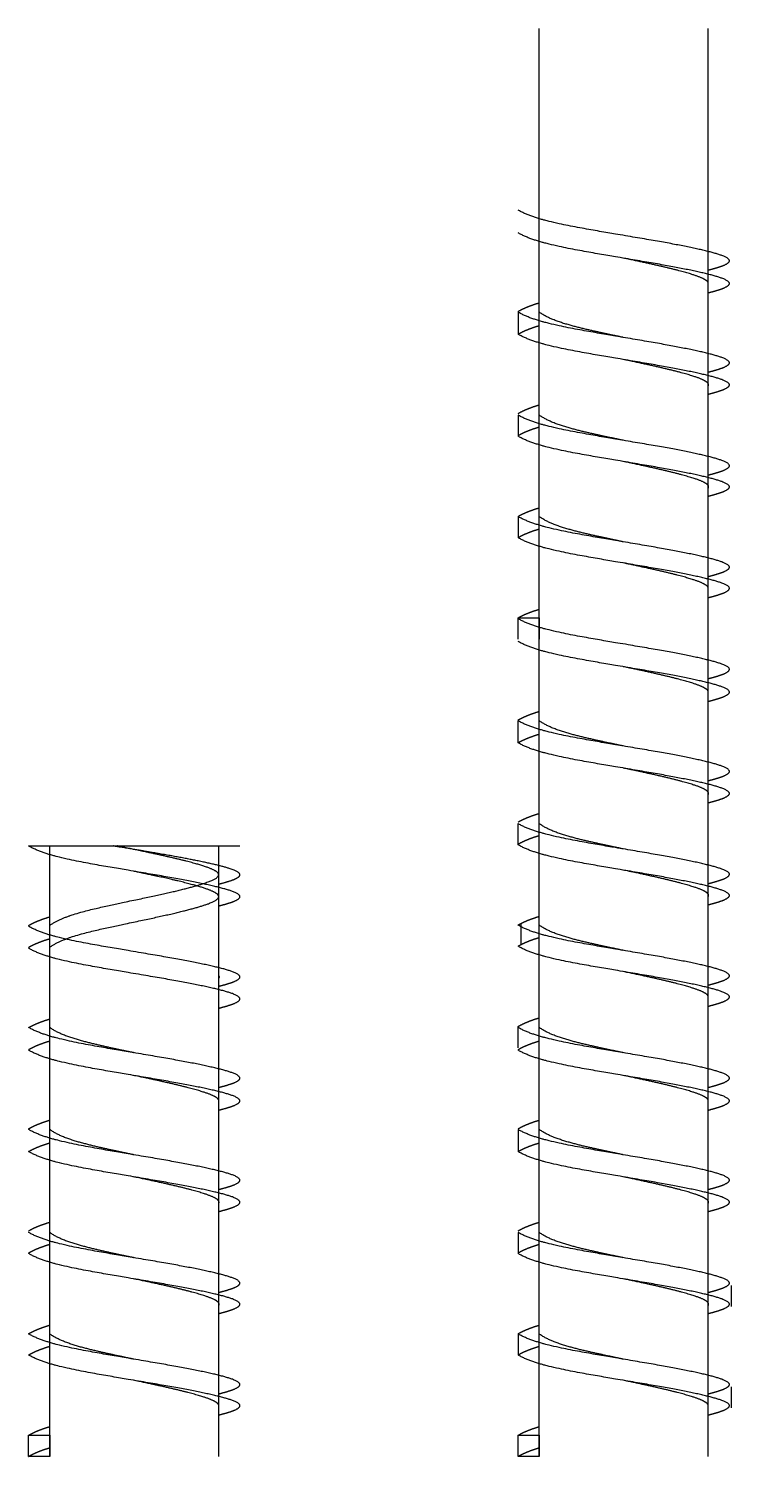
# Model space of a CAD drawing. Header units: inches. Extents: x 64 to 1097, y 13 to 822.
# Drawn here: x 764 to 1097, y 147 to 822 of the extents above; entities that cross this region are included whole.
import ezdxf

# ---------------------------------------------------------------- set-up
doc = ezdxf.new("R2010")
doc.units = ezdxf.units.IN
doc.header["$MEASUREMENT"] = 0
doc.layers.add('constuct', color=2, linetype='Continuous')
doc.layers.add('Inner', color=3, linetype='Continuous')

msp = doc.modelspace()

# ---------------------------------------------------------------- linework, layer by layer
at = {"layer": 'constuct'}
for p, q in [((995.8, 688.33), (995.8, 677.61)), ((995.8, 639.35), (995.8, 629.35)), ((995.8, 591.35), (995.8, 581.35)), ((995.8, 543.35), (1005.8, 543.35)), ((995.8, 533.35), (995.8, 543.35)), ((1005.8, 543.35), (1005.8, 533.35)), ((995.8, 484.28), (995.8, 494.76)), ((995.8, 436.06), (995.8, 446.06)), ((997.26, 388.93), (997.26, 398.93)), ((995.8, 340.06), (995.8, 350.06)), ((995.8, 301.38), (995.8, 290.94)), ((995.8, 252.68), (995.8, 242.68)), ((1096.77, 217.62), (1096.77, 227.62)), ((995.8, 204.68), (995.8, 194.68)), ((1096.77, 169.62), (1096.77, 179.62)), ((764.22, 156.68), (774.22, 156.68)), ((764.22, 146.68), (764.22, 156.68)), ((774.22, 156.68), (774.22, 146.68)), ((995.8, 156.68), (1005.8, 156.68)), ((995.8, 146.68), (995.8, 156.68)), ((1005.8, 156.68), (1005.8, 146.68)), ((774.22, 146.68), (764.22, 146.68)), ((1005.8, 146.68), (995.8, 146.68))]:
    msp.add_line(p, q, dxfattribs=at)
for points, knots in [([(1085.8, 707.95), (1087.41, 708.35), (1091.64, 709.48), (1096.77, 711.26), (1098.83, 713.62), (1087.4, 716.7), (1070.8, 720.33), (1045.8, 724.33), (1020.8, 728.33), (1002.5, 732.33), (995.8, 736.33)], [2.4674, 2.4674, 2.4674, 2.4674, 2.4674, 2.4674, 2.4674, 3, 4, 5, 6, 7, 7, 7, 7, 7, 7, 7]), ([(1085.8, 697.2), (1087.41, 697.6), (1091.64, 698.73), (1096.77, 700.51), (1098.83, 702.87), (1087.4, 705.95), (1070.8, 709.57), (1045.8, 713.57), (1020.8, 717.57), (1002.5, 721.57), (995.8, 725.57)], [2.4674, 2.4674, 2.4674, 2.4674, 2.4674, 2.4674, 2.4674, 3, 4, 5, 6, 7, 7, 7, 7, 7, 7, 7]), ([(1085.8, 659.67), (1087.41, 660.07), (1091.64, 661.21), (1096.77, 662.99), (1098.83, 665.35), (1087.4, 668.42), (1070.8, 672.05), (1045.8, 676.05), (1020.8, 680.05), (1002.5, 684.05), (995.8, 688.05)], [2.4674, 2.4674, 2.4674, 2.4674, 2.4674, 2.4674, 2.4674, 3, 4, 5, 6, 7, 7, 7, 7, 7, 7, 7]), ([(1085.8, 649.23), (1087.41, 649.63), (1091.64, 650.76), (1096.77, 652.55), (1098.83, 654.91), (1087.4, 657.98), (1070.8, 661.61), (1045.8, 665.61), (1020.8, 669.61), (1002.5, 673.61), (995.8, 677.61)], [2.4674, 2.4674, 2.4674, 2.4674, 2.4674, 2.4674, 2.4674, 3, 4, 5, 6, 7, 7, 7, 7, 7, 7, 7]), ([(1085.8, 610.98), (1087.41, 611.38), (1091.64, 612.51), (1096.77, 614.29), (1098.83, 616.65), (1087.4, 619.73), (1070.8, 623.35), (1045.8, 627.35), (1020.8, 631.35), (1002.5, 635.35), (995.8, 639.35)], [2.4674, 2.4674, 2.4674, 2.4674, 2.4674, 2.4674, 2.4674, 3, 4, 5, 6, 7, 7, 7, 7, 7, 7, 7]), ([(1085.8, 600.98), (1087.41, 601.38), (1091.64, 602.51), (1096.77, 604.29), (1098.83, 606.65), (1087.4, 609.73), (1070.8, 613.35), (1045.8, 617.35), (1020.8, 621.35), (1002.5, 625.35), (995.8, 629.35)], [2.4674, 2.4674, 2.4674, 2.4674, 2.4674, 2.4674, 2.4674, 3, 4, 5, 6, 7, 7, 7, 7, 7, 7, 7]), ([(1085.8, 562.98), (1087.41, 563.38), (1091.64, 564.51), (1096.77, 566.29), (1098.83, 568.65), (1087.4, 571.73), (1070.8, 575.35), (1045.8, 579.35), (1020.8, 583.35), (1002.5, 587.35), (995.8, 591.35)], [2.4674, 2.4674, 2.4674, 2.4674, 2.4674, 2.4674, 2.4674, 3, 4, 5, 6, 7, 7, 7, 7, 7, 7, 7]), ([(1085.8, 552.98), (1087.41, 553.38), (1091.64, 554.51), (1096.77, 556.29), (1098.83, 558.65), (1087.4, 561.73), (1070.8, 565.35), (1045.8, 569.35), (1020.8, 573.35), (1002.5, 577.35), (995.8, 581.35)], [2.4674, 2.4674, 2.4674, 2.4674, 2.4674, 2.4674, 2.4674, 3, 4, 5, 6, 7, 7, 7, 7, 7, 7, 7]), ([(1085.8, 514.66), (1087.41, 515.06), (1091.64, 516.19), (1096.77, 517.97), (1098.83, 520.33), (1087.4, 523.41), (1070.8, 527.03), (1045.8, 531.03), (1020.8, 535.03), (1002.5, 539.03), (995.8, 543.03)], [2.4674, 2.4674, 2.4674, 2.4674, 2.4674, 2.4674, 2.4674, 3, 4, 5, 6, 7, 7, 7, 7, 7, 7, 7]), ([(1085.8, 503.9), (1087.41, 504.3), (1091.64, 505.44), (1096.77, 507.22), (1098.83, 509.58), (1087.4, 512.66), (1070.8, 516.28), (1045.8, 520.28), (1020.8, 524.28), (1002.5, 528.28), (995.8, 532.28)], [2.4674, 2.4674, 2.4674, 2.4674, 2.4674, 2.4674, 2.4674, 3, 4, 5, 6, 7, 7, 7, 7, 7, 7, 7]), ([(1085.8, 466.38), (1087.41, 466.78), (1091.64, 467.91), (1096.77, 469.69), (1098.83, 472.05), (1087.4, 475.13), (1070.8, 478.76), (1045.8, 482.76), (1020.8, 486.76), (1002.5, 490.76), (995.8, 494.76)], [2.4674, 2.4674, 2.4674, 2.4674, 2.4674, 2.4674, 2.4674, 3, 4, 5, 6, 7, 7, 7, 7, 7, 7, 7]), ([(1085.8, 455.94), (1087.41, 456.34), (1091.64, 457.47), (1096.77, 459.25), (1098.83, 461.61), (1087.4, 464.69), (1070.8, 468.32), (1045.8, 472.32), (1020.8, 476.32), (1002.5, 480.32), (995.8, 484.32)], [2.4674, 2.4674, 2.4674, 2.4674, 2.4674, 2.4674, 2.4674, 3, 4, 5, 6, 7, 7, 7, 7, 7, 7, 7]), ([(1085.8, 417.68), (1087.41, 418.08), (1091.64, 419.22), (1096.77, 421), (1098.83, 423.36), (1087.4, 426.44), (1070.8, 430.06), (1045.8, 434.06), (1020.8, 438.06), (1002.5, 442.06), (995.8, 446.06)], [2.4674, 2.4674, 2.4674, 2.4674, 2.4674, 2.4674, 2.4674, 3, 4, 5, 6, 7, 7, 7, 7, 7, 7, 7]), ([(854.22, 407.13), (855.83, 407.53), (860.06, 408.66), (865.19, 410.44), (867.24, 412.81), (855.81, 415.88), (839.22, 419.51), (814.22, 423.51), (789.22, 427.51), (770.92, 431.51), (764.22, 435.51)], [2.4674, 2.4674, 2.4674, 2.4674, 2.4674, 2.4674, 2.4674, 3, 4, 5, 6, 7, 7, 7, 7, 7, 7, 7]), ([(854.22, 417.47), (855.83, 417.87), (860.06, 419), (865.19, 420.78), (867.24, 423.14), (857.91, 425.66), (845.14, 428.53), (828.54, 431.45), (814.12, 433.83), (805.52, 435.29), (804.27, 435.51)], [2.4674, 2.4674, 2.4674, 2.4674, 2.4674, 2.4674, 2.4674, 3, 4, 5, 6, 6.1679, 6.1679, 6.1679, 6.1679, 6.1679, 6.1679, 6.1679]), ([(1085.8, 407.68), (1087.41, 408.08), (1091.64, 409.22), (1096.77, 411), (1098.83, 413.36), (1087.4, 416.44), (1070.8, 420.06), (1045.8, 424.06), (1020.8, 428.06), (1002.5, 432.06), (995.8, 436.06)], [2.4674, 2.4674, 2.4674, 2.4674, 2.4674, 2.4674, 2.4674, 3, 4, 5, 6, 7, 7, 7, 7, 7, 7, 7]), ([(854.22, 369.13), (855.83, 369.53), (860.06, 370.67), (865.19, 372.45), (867.24, 374.81), (855.81, 377.88), (839.22, 381.51), (814.22, 385.51), (789.22, 389.51), (770.92, 393.51), (764.22, 397.51)], [2.4674, 2.4674, 2.4674, 2.4674, 2.4674, 2.4674, 2.4674, 3, 4, 5, 6, 7, 7, 7, 7, 7, 7, 7]), ([(1085.8, 369.68), (1087.41, 370.08), (1091.64, 371.22), (1096.77, 373), (1098.83, 375.36), (1087.4, 378.44), (1070.8, 382.06), (1045.8, 386.06), (1020.8, 390.06), (1002.5, 394.06), (995.8, 398.06)], [2.4674, 2.4674, 2.4674, 2.4674, 2.4674, 2.4674, 2.4674, 3, 4, 5, 6, 7, 7, 7, 7, 7, 7, 7]), ([(854.22, 358.75), (855.83, 359.15), (860.06, 360.29), (865.19, 362.07), (867.24, 364.43), (855.81, 367.51), (839.22, 371.13), (814.22, 375.13), (789.22, 379.13), (770.92, 383.13), (764.22, 387.13)], [2.4674, 2.4674, 2.4674, 2.4674, 2.4674, 2.4674, 2.4674, 3, 4, 5, 6, 7, 7, 7, 7, 7, 7, 7]), ([(1085.8, 359.68), (1087.41, 360.08), (1091.64, 361.22), (1096.77, 363), (1098.83, 365.36), (1087.4, 368.44), (1070.8, 372.06), (1045.8, 376.06), (1020.8, 380.06), (1002.5, 384.06), (995.8, 388.06)], [2.4674, 2.4674, 2.4674, 2.4674, 2.4674, 2.4674, 2.4674, 3, 4, 5, 6, 7, 7, 7, 7, 7, 7, 7]), ([(854.22, 321.27), (855.83, 321.68), (860.06, 322.81), (865.19, 324.59), (867.24, 326.95), (855.81, 330.03), (839.22, 333.65), (814.22, 337.65), (789.22, 341.65), (770.92, 345.65), (764.22, 349.65)], [2.4674, 2.4674, 2.4674, 2.4674, 2.4674, 2.4674, 2.4674, 3, 4, 5, 6, 7, 7, 7, 7, 7, 7, 7]), ([(1085.8, 321.27), (1087.41, 321.68), (1091.64, 322.81), (1096.77, 324.59), (1098.83, 326.95), (1087.4, 330.03), (1070.8, 333.65), (1045.8, 337.65), (1020.8, 341.65), (1002.5, 345.65), (995.8, 349.65)], [2.4674, 2.4674, 2.4674, 2.4674, 2.4674, 2.4674, 2.4674, 3, 4, 5, 6, 7, 7, 7, 7, 7, 7, 7]), ([(854.22, 310.52), (855.83, 310.92), (860.06, 312.06), (865.19, 313.84), (867.24, 316.2), (855.81, 319.28), (839.22, 322.9), (814.22, 326.9), (789.22, 330.9), (770.92, 334.9), (764.22, 338.9)], [2.4674, 2.4674, 2.4674, 2.4674, 2.4674, 2.4674, 2.4674, 3, 4, 5, 6, 7, 7, 7, 7, 7, 7, 7]), ([(1085.8, 310.52), (1087.41, 310.92), (1091.64, 312.06), (1096.77, 313.84), (1098.83, 316.2), (1087.4, 319.28), (1070.8, 322.9), (1045.8, 326.9), (1020.8, 330.9), (1002.5, 334.9), (995.8, 338.9)], [2.4674, 2.4674, 2.4674, 2.4674, 2.4674, 2.4674, 2.4674, 3, 4, 5, 6, 7, 7, 7, 7, 7, 7, 7]), ([(854.22, 273), (855.83, 273.4), (860.06, 274.53), (865.19, 276.31), (867.24, 278.67), (855.81, 281.75), (839.22, 285.38), (814.22, 289.38), (789.22, 293.38), (770.92, 297.38), (764.22, 301.38)], [2.4674, 2.4674, 2.4674, 2.4674, 2.4674, 2.4674, 2.4674, 3, 4, 5, 6, 7, 7, 7, 7, 7, 7, 7]), ([(1085.8, 273), (1087.41, 273.4), (1091.64, 274.53), (1096.77, 276.31), (1098.83, 278.67), (1087.4, 281.75), (1070.8, 285.38), (1045.8, 289.38), (1020.8, 293.38), (1002.5, 297.38), (995.8, 301.38)], [2.4674, 2.4674, 2.4674, 2.4674, 2.4674, 2.4674, 2.4674, 3, 4, 5, 6, 7, 7, 7, 7, 7, 7, 7]), ([(854.22, 262.56), (855.83, 262.96), (860.06, 264.09), (865.19, 265.87), (867.24, 268.23), (855.81, 271.31), (839.22, 274.94), (814.22, 278.94), (789.22, 282.94), (770.92, 286.94), (764.22, 290.94)], [2.4674, 2.4674, 2.4674, 2.4674, 2.4674, 2.4674, 2.4674, 3, 4, 5, 6, 7, 7, 7, 7, 7, 7, 7]), ([(1085.8, 262.56), (1087.41, 262.96), (1091.64, 264.09), (1096.77, 265.87), (1098.83, 268.23), (1087.4, 271.31), (1070.8, 274.94), (1045.8, 278.94), (1020.8, 282.94), (1002.5, 286.94), (995.8, 290.94)], [2.4674, 2.4674, 2.4674, 2.4674, 2.4674, 2.4674, 2.4674, 3, 4, 5, 6, 7, 7, 7, 7, 7, 7, 7]), ([(854.22, 224.3), (855.83, 224.7), (860.06, 225.84), (865.19, 227.62), (867.24, 229.98), (855.81, 233.06), (839.22, 236.68), (814.22, 240.68), (789.22, 244.68), (770.92, 248.68), (764.22, 252.68)], [2.4674, 2.4674, 2.4674, 2.4674, 2.4674, 2.4674, 2.4674, 3, 4, 5, 6, 7, 7, 7, 7, 7, 7, 7]), ([(1085.8, 224.3), (1087.41, 224.7), (1091.64, 225.84), (1096.77, 227.62), (1098.83, 229.98), (1087.4, 233.06), (1070.8, 236.68), (1045.8, 240.68), (1020.8, 244.68), (1002.5, 248.68), (995.8, 252.68)], [2.4674, 2.4674, 2.4674, 2.4674, 2.4674, 2.4674, 2.4674, 3, 4, 5, 6, 7, 7, 7, 7, 7, 7, 7]), ([(854.22, 214.3), (855.83, 214.7), (860.06, 215.84), (865.19, 217.62), (867.24, 219.98), (855.81, 223.06), (839.22, 226.68), (814.22, 230.68), (789.22, 234.68), (770.92, 238.68), (764.22, 242.68)], [2.4674, 2.4674, 2.4674, 2.4674, 2.4674, 2.4674, 2.4674, 3, 4, 5, 6, 7, 7, 7, 7, 7, 7, 7]), ([(1085.8, 214.3), (1087.41, 214.7), (1091.64, 215.84), (1096.77, 217.62), (1098.83, 219.98), (1087.4, 223.06), (1070.8, 226.68), (1045.8, 230.68), (1020.8, 234.68), (1002.5, 238.68), (995.8, 242.68)], [2.4674, 2.4674, 2.4674, 2.4674, 2.4674, 2.4674, 2.4674, 3, 4, 5, 6, 7, 7, 7, 7, 7, 7, 7]), ([(854.22, 176.3), (855.83, 176.7), (860.06, 177.84), (865.19, 179.62), (867.24, 181.98), (855.81, 185.06), (839.22, 188.68), (814.22, 192.68), (789.22, 196.68), (770.92, 200.68), (764.22, 204.68)], [2.4674, 2.4674, 2.4674, 2.4674, 2.4674, 2.4674, 2.4674, 3, 4, 5, 6, 7, 7, 7, 7, 7, 7, 7]), ([(1085.8, 176.3), (1087.41, 176.7), (1091.64, 177.84), (1096.77, 179.62), (1098.83, 181.98), (1087.4, 185.06), (1070.8, 188.68), (1045.8, 192.68), (1020.8, 196.68), (1002.5, 200.68), (995.8, 204.68)], [2.4674, 2.4674, 2.4674, 2.4674, 2.4674, 2.4674, 2.4674, 3, 4, 5, 6, 7, 7, 7, 7, 7, 7, 7]), ([(854.22, 166.3), (855.83, 166.7), (860.06, 167.84), (865.19, 169.62), (867.24, 171.98), (855.81, 175.06), (839.22, 178.68), (814.22, 182.68), (789.22, 186.68), (770.92, 190.68), (764.22, 194.68)], [2.4674, 2.4674, 2.4674, 2.4674, 2.4674, 2.4674, 2.4674, 3, 4, 5, 6, 7, 7, 7, 7, 7, 7, 7]), ([(1085.8, 166.3), (1087.41, 166.7), (1091.64, 167.84), (1096.77, 169.62), (1098.83, 171.98), (1087.4, 175.06), (1070.8, 178.68), (1045.8, 182.68), (1020.8, 186.68), (1002.5, 190.68), (995.8, 194.68)], [2.4674, 2.4674, 2.4674, 2.4674, 2.4674, 2.4674, 2.4674, 3, 4, 5, 6, 7, 7, 7, 7, 7, 7, 7])]:
    msp.add_open_spline(points, degree=6, knots=knots, dxfattribs=at)
for points in [[(995.8, 688.33), (997.26, 689.2), (998.84, 689.98), (1000.51, 690.67), (1002.23, 691.31), (1004, 691.89), (1005.8, 692.43)], [(995.8, 677.57), (997.26, 678.45), (998.84, 679.22), (1000.51, 679.92), (1002.23, 680.56), (1004, 681.14), (1005.8, 681.68)], [(995.8, 640.05), (997.26, 640.92), (998.84, 641.7), (1000.51, 642.4), (1002.23, 643.03), (1004, 643.62), (1005.8, 644.15)], [(995.8, 629.61), (997.26, 630.48), (998.84, 631.26), (1000.51, 631.96), (1002.23, 632.59), (1004, 633.17), (1005.8, 633.71)], [(995.8, 591.35), (997.26, 592.23), (998.84, 593), (1000.51, 593.7), (1002.23, 594.34), (1004, 594.92), (1005.8, 595.46)], [(995.8, 581.35), (997.26, 582.23), (998.84, 583), (1000.51, 583.7), (1002.23, 584.34), (1004, 584.92), (1005.8, 585.46)], [(995.8, 543.35), (997.26, 544.23), (998.84, 545), (1000.51, 545.7), (1002.23, 546.34), (1004, 546.92), (1005.8, 547.46)], [(995.8, 495.03), (997.26, 495.91), (998.84, 496.68), (1000.51, 497.38), (1002.23, 498.02), (1004, 498.6), (1005.8, 499.14)], [(995.8, 484.28), (997.26, 485.15), (998.84, 485.93), (1000.51, 486.63), (1002.23, 487.27), (1004, 487.85), (1005.8, 488.39)], [(995.8, 446.76), (997.26, 447.63), (998.84, 448.41), (1000.51, 449.11), (1002.23, 449.74), (1004, 450.32), (1005.8, 450.86)], [(995.8, 436.32), (997.26, 437.19), (998.84, 437.97), (1000.51, 438.67), (1002.23, 439.3), (1004, 439.88), (1005.8, 440.42)], [(764.22, 397.85), (765.68, 398.72), (767.26, 399.5), (768.92, 400.19), (770.65, 400.83), (772.42, 401.41), (774.22, 401.95)], [(995.8, 398.06), (997.26, 398.93), (998.84, 399.71), (1000.51, 400.41), (1002.23, 401.05), (1004, 401.63), (1005.8, 402.17)], [(995.8, 388.06), (997.26, 388.93), (998.84, 389.71), (1000.51, 390.41), (1002.23, 391.05), (1004, 391.63), (1005.8, 392.17)], [(764.22, 387.51), (765.68, 388.38), (767.26, 389.16), (768.92, 389.86), (770.65, 390.49), (772.42, 391.07), (774.22, 391.61)], [(764.22, 349.51), (765.68, 350.38), (767.26, 351.16), (768.92, 351.86), (770.65, 352.49), (772.42, 353.08), (774.22, 353.61)], [(995.8, 350.06), (997.26, 350.93), (998.84, 351.71), (1000.51, 352.41), (1002.23, 353.05), (1004, 353.63), (1005.8, 354.17)], [(764.22, 339.13), (765.68, 340), (767.26, 340.78), (768.92, 341.48), (770.65, 342.11), (772.42, 342.7), (774.22, 343.23)], [(995.8, 339.13), (997.26, 340), (998.84, 340.78), (1000.51, 341.48), (1002.23, 342.11), (1004, 342.7), (1005.8, 343.23)], [(764.22, 301.65), (765.68, 302.53), (767.26, 303.3), (768.92, 304), (770.65, 304.64), (772.42, 305.22), (774.22, 305.76)], [(995.8, 301.65), (997.26, 302.53), (998.84, 303.3), (1000.51, 304), (1002.23, 304.64), (1004, 305.22), (1005.8, 305.76)], [(764.22, 290.9), (765.68, 291.77), (767.26, 292.55), (768.92, 293.25), (770.65, 293.88), (772.42, 294.47), (774.22, 295)], [(995.8, 290.9), (997.26, 291.77), (998.84, 292.55), (1000.51, 293.25), (1002.23, 293.88), (1004, 294.47), (1005.8, 295)], [(764.22, 253.38), (765.68, 254.25), (767.26, 255.03), (768.92, 255.73), (770.65, 256.36), (772.42, 256.94), (774.22, 257.48)], [(995.8, 253.38), (997.26, 254.25), (998.84, 255.03), (1000.51, 255.73), (1002.23, 256.36), (1004, 256.94), (1005.8, 257.48)], [(764.22, 242.94), (765.68, 243.81), (767.26, 244.59), (768.92, 245.28), (770.65, 245.92), (772.42, 246.5), (774.22, 247.04)], [(995.8, 242.94), (997.26, 243.81), (998.84, 244.59), (1000.51, 245.28), (1002.23, 245.92), (1004, 246.5), (1005.8, 247.04)], [(764.22, 204.68), (765.68, 205.55), (767.26, 206.33), (768.92, 207.03), (770.65, 207.66), (772.42, 208.25), (774.22, 208.78)], [(995.8, 204.68), (997.26, 205.55), (998.84, 206.33), (1000.51, 207.03), (1002.23, 207.66), (1004, 208.25), (1005.8, 208.78)], [(764.22, 194.68), (765.68, 195.55), (767.26, 196.33), (768.92, 197.03), (770.65, 197.66), (772.42, 198.25), (774.22, 198.78)], [(995.8, 194.68), (997.26, 195.55), (998.84, 196.33), (1000.51, 197.03), (1002.23, 197.66), (1004, 198.25), (1005.8, 198.78)], [(764.22, 156.68), (765.68, 157.55), (767.26, 158.33), (768.92, 159.03), (770.65, 159.66), (772.42, 160.25), (774.22, 160.78)], [(995.8, 156.68), (997.26, 157.55), (998.84, 158.33), (1000.51, 159.03), (1002.23, 159.66), (1004, 160.25), (1005.8, 160.78)], [(764.22, 146.68), (765.68, 147.55), (767.26, 148.33), (768.92, 149.03), (770.65, 149.66), (772.42, 150.25), (774.22, 150.78)], [(995.8, 146.68), (997.26, 147.55), (998.84, 148.33), (1000.51, 149.03), (1002.23, 149.66), (1004, 150.25), (1005.8, 150.78)]]:
    msp.add_open_spline(points, degree=6, dxfattribs=at)
at = {"layer": 'Inner'}
for p, q in [((1005.8, 533.35), (1005.8, 822.18)), ((1085.8, 533.35), (1085.8, 822.18)), ((1005.8, 340.06), (1005.8, 628.89)), ((1085.8, 340.06), (1085.8, 628.89)), ((764.22, 435.51), (864.22, 435.51)), ((774.22, 146.68), (774.22, 435.51)), ((854.22, 146.68), (854.22, 435.51)), ((1005.8, 146.68), (1005.8, 435.51)), ((1085.8, 146.68), (1085.8, 435.51))]:
    msp.add_line(p, q, dxfattribs=at)
for points, knots in [([(1085.8, 701.35), (1085.89, 701.73), (1085.65, 702.79), (1083.13, 704.5), (1077.39, 706.29), (1070.16, 708.27), (1060.25, 710.5), (1050.64, 712.52), (1045.54, 713.59)], [3.444178, 3.444178, 3.444178, 3.444178, 3.444178, 3.444178, 3.444178, 4, 5, 5.942701, 5.942701, 5.942701, 5.942701, 5.942701, 5.942701, 5.942701]), ([(1045.54, 676.07), (1045.23, 676.14), (1039.47, 677.35), (1033.15, 678.69), (1026.28, 680.19), (1018.9, 681.94), (1011.16, 684.05), (1005.8, 688.05)], [5.942701, 5.942701, 5.942701, 5.942701, 5.942701, 5.942701, 5.942701, 6, 7, 7, 7, 7, 7, 7, 7]), ([(1085.8, 653.09), (1086.02, 653.52), (1086.02, 654.63), (1083.68, 656.39), (1077.79, 658.22), (1070.44, 660.24), (1060.25, 662.54), (1050.64, 664.55), (1045.54, 665.63)], [3.374164, 3.374164, 3.374164, 3.374164, 3.374164, 3.374164, 3.374164, 4, 5, 5.942701, 5.942701, 5.942701, 5.942701, 5.942701, 5.942701, 5.942701]), ([(1045.54, 627.37), (1045.23, 627.44), (1039.47, 628.65), (1033.15, 629.99), (1026.28, 631.49), (1018.9, 633.24), (1011.16, 635.35), (1005.8, 639.35)], [5.942701, 5.942701, 5.942701, 5.942701, 5.942701, 5.942701, 5.942701, 6, 7, 7, 7, 7, 7, 7, 7]), ([(1085.8, 604.76), (1086.06, 605.2), (1086.13, 606.32), (1083.84, 608.09), (1077.91, 609.93), (1070.52, 611.97), (1060.25, 614.28), (1050.64, 616.3), (1045.54, 617.37)], [3.354423, 3.354423, 3.354423, 3.354423, 3.354423, 3.354423, 3.354423, 4, 5, 5.942701, 5.942701, 5.942701, 5.942701, 5.942701, 5.942701, 5.942701]), ([(1045.54, 579.37), (1045.23, 579.44), (1039.47, 580.65), (1033.15, 581.99), (1026.28, 583.49), (1018.9, 585.24), (1011.16, 587.35), (1005.8, 591.35)], [5.942701, 5.942701, 5.942701, 5.942701, 5.942701, 5.942701, 5.942701, 6, 7, 7, 7, 7, 7, 7, 7]), ([(1085.8, 557.21), (1085.85, 557.58), (1085.55, 558.63), (1082.98, 560.33), (1077.27, 562.11), (1070.08, 564.06), (1060.25, 566.28), (1050.64, 568.3), (1045.54, 569.37)], [3.465226, 3.465226, 3.465226, 3.465226, 3.465226, 3.465226, 3.465226, 4, 5, 5.942701, 5.942701, 5.942701, 5.942701, 5.942701, 5.942701, 5.942701]), ([(1085.8, 508.05), (1085.89, 508.43), (1085.65, 509.5), (1083.13, 511.21), (1077.39, 513), (1070.16, 514.97), (1060.25, 517.21), (1050.64, 519.23), (1045.54, 520.3)], [3.444178, 3.444178, 3.444178, 3.444178, 3.444178, 3.444178, 3.444178, 4, 5, 5.942701, 5.942701, 5.942701, 5.942701, 5.942701, 5.942701, 5.942701]), ([(1045.54, 482.78), (1045.23, 482.84), (1039.47, 484.06), (1033.15, 485.39), (1026.28, 486.9), (1018.9, 488.64), (1011.16, 490.76), (1005.8, 494.76)], [5.942701, 5.942701, 5.942701, 5.942701, 5.942701, 5.942701, 5.942701, 6, 7, 7, 7, 7, 7, 7, 7]), ([(1085.8, 459.8), (1086.02, 460.23), (1086.02, 461.34), (1083.68, 463.09), (1077.79, 464.93), (1070.44, 466.95), (1060.25, 469.25), (1050.64, 471.26), (1045.54, 472.34)], [3.374164, 3.374164, 3.374164, 3.374164, 3.374164, 3.374164, 3.374164, 4, 5, 5.942701, 5.942701, 5.942701, 5.942701, 5.942701, 5.942701, 5.942701]), ([(1045.54, 434.08), (1045.23, 434.15), (1039.47, 435.36), (1033.15, 436.7), (1026.28, 438.2), (1018.9, 439.95), (1011.16, 442.06), (1005.8, 446.06)], [5.942701, 5.942701, 5.942701, 5.942701, 5.942701, 5.942701, 5.942701, 6, 7, 7, 7, 7, 7, 7, 7]), ([(774.22, 397.85), (779.58, 401.85), (794.22, 405.85), (814.22, 409.85), (834.22, 413.85), (848.86, 417.85), (860.34, 421.85), (850.45, 425.29), (838.95, 428.54), (825.66, 431.44), (814.12, 433.82), (807.22, 435.29), (806.21, 435.51)], [0, 0, 0, 0, 0, 0, 0, 1, 2, 3, 4, 5, 6, 6.169147, 6.169147, 6.169147, 6.169147, 6.169147, 6.169147, 6.169147]), ([(774.22, 387.51), (779.58, 391.51), (794.22, 395.51), (814.22, 399.51), (834.22, 403.51), (848.86, 407.51), (860.23, 411.47), (850.99, 414.77), (840.34, 417.8), (828.67, 420.44), (819.06, 422.45), (813.96, 423.53)], [0, 0, 0, 0, 0, 0, 0, 1, 2, 3, 4, 5, 5.942701, 5.942701, 5.942701, 5.942701, 5.942701, 5.942701, 5.942701]), ([(1085.8, 411.47), (1086.06, 411.91), (1086.13, 413.03), (1083.84, 414.8), (1077.91, 416.64), (1070.52, 418.67), (1060.25, 420.99), (1050.64, 423.01), (1045.54, 424.08)], [3.354423, 3.354423, 3.354423, 3.354423, 3.354423, 3.354423, 3.354423, 4, 5, 5.942701, 5.942701, 5.942701, 5.942701, 5.942701, 5.942701, 5.942701]), ([(1045.54, 386.08), (1045.23, 386.15), (1039.47, 387.36), (1033.15, 388.7), (1026.28, 390.2), (1018.9, 391.95), (1011.16, 394.06), (1005.8, 398.06)], [5.942701, 5.942701, 5.942701, 5.942701, 5.942701, 5.942701, 5.942701, 6, 7, 7, 7, 7, 7, 7, 7]), ([(1085.8, 363.92), (1085.85, 364.29), (1085.55, 365.33), (1082.98, 367.04), (1077.27, 368.82), (1070.08, 370.77), (1060.25, 372.99), (1050.64, 375.01), (1045.54, 376.08)], [3.465226, 3.465226, 3.465226, 3.465226, 3.465226, 3.465226, 3.465226, 4, 5, 5.942701, 5.942701, 5.942701, 5.942701, 5.942701, 5.942701, 5.942701]), ([(813.96, 337.67), (813.65, 337.74), (807.89, 338.95), (801.57, 340.29), (794.7, 341.79), (787.32, 343.54), (779.58, 345.65), (774.22, 349.65)], [5.942701, 5.942701, 5.942701, 5.942701, 5.942701, 5.942701, 5.942701, 6, 7, 7, 7, 7, 7, 7, 7]), ([(1045.54, 337.67), (1045.23, 337.74), (1039.47, 338.95), (1033.15, 340.29), (1026.28, 341.79), (1018.9, 343.54), (1011.16, 345.65), (1005.8, 349.65)], [5.942701, 5.942701, 5.942701, 5.942701, 5.942701, 5.942701, 5.942701, 6, 7, 7, 7, 7, 7, 7, 7]), ([(854.22, 314.67), (854.31, 315.05), (854.07, 316.11), (851.55, 317.83), (845.81, 319.62), (838.58, 321.59), (828.67, 323.83), (819.06, 325.85), (813.96, 326.92)], [3.444178, 3.444178, 3.444178, 3.444178, 3.444178, 3.444178, 3.444178, 4, 5, 5.942701, 5.942701, 5.942701, 5.942701, 5.942701, 5.942701, 5.942701]), ([(1085.8, 314.67), (1085.89, 315.05), (1085.65, 316.11), (1083.13, 317.83), (1077.39, 319.62), (1070.16, 321.59), (1060.25, 323.83), (1050.64, 325.85), (1045.54, 326.92)], [3.444178, 3.444178, 3.444178, 3.444178, 3.444178, 3.444178, 3.444178, 4, 5, 5.942701, 5.942701, 5.942701, 5.942701, 5.942701, 5.942701, 5.942701]), ([(813.96, 289.4), (813.65, 289.46), (807.89, 290.68), (801.57, 292.01), (794.7, 293.52), (787.32, 295.26), (779.58, 297.38), (774.22, 301.38)], [5.942701, 5.942701, 5.942701, 5.942701, 5.942701, 5.942701, 5.942701, 6, 7, 7, 7, 7, 7, 7, 7]), ([(1045.54, 289.4), (1045.23, 289.46), (1039.47, 290.68), (1033.15, 292.01), (1026.28, 293.52), (1018.9, 295.26), (1011.16, 297.38), (1005.8, 301.38)], [5.942701, 5.942701, 5.942701, 5.942701, 5.942701, 5.942701, 5.942701, 6, 7, 7, 7, 7, 7, 7, 7]), ([(854.22, 266.42), (854.44, 266.85), (854.44, 267.96), (852.1, 269.71), (846.21, 271.55), (838.86, 273.57), (828.67, 275.86), (819.06, 277.88), (813.96, 278.96)], [3.374164, 3.374164, 3.374164, 3.374164, 3.374164, 3.374164, 3.374164, 4, 5, 5.942701, 5.942701, 5.942701, 5.942701, 5.942701, 5.942701, 5.942701]), ([(1085.8, 266.42), (1086.02, 266.85), (1086.02, 267.96), (1083.68, 269.71), (1077.79, 271.55), (1070.44, 273.57), (1060.25, 275.86), (1050.64, 277.88), (1045.54, 278.96)], [3.374164, 3.374164, 3.374164, 3.374164, 3.374164, 3.374164, 3.374164, 4, 5, 5.942701, 5.942701, 5.942701, 5.942701, 5.942701, 5.942701, 5.942701]), ([(813.96, 240.7), (813.65, 240.77), (807.89, 241.98), (801.57, 243.32), (794.7, 244.82), (787.32, 246.57), (779.58, 248.68), (774.22, 252.68)], [5.942701, 5.942701, 5.942701, 5.942701, 5.942701, 5.942701, 5.942701, 6, 7, 7, 7, 7, 7, 7, 7]), ([(1045.54, 240.7), (1045.23, 240.77), (1039.47, 241.98), (1033.15, 243.32), (1026.28, 244.82), (1018.9, 246.57), (1011.16, 248.68), (1005.8, 252.68)], [5.942701, 5.942701, 5.942701, 5.942701, 5.942701, 5.942701, 5.942701, 6, 7, 7, 7, 7, 7, 7, 7]), ([(854.22, 218.08), (854.48, 218.53), (854.55, 219.65), (852.26, 221.42), (846.32, 223.26), (838.94, 225.29), (828.67, 227.61), (819.06, 229.63), (813.96, 230.7)], [3.354423, 3.354423, 3.354423, 3.354423, 3.354423, 3.354423, 3.354423, 4, 5, 5.942701, 5.942701, 5.942701, 5.942701, 5.942701, 5.942701, 5.942701]), ([(1085.8, 218.08), (1086.06, 218.53), (1086.13, 219.65), (1083.84, 221.42), (1077.91, 223.26), (1070.52, 225.29), (1060.25, 227.61), (1050.64, 229.63), (1045.54, 230.7)], [3.354423, 3.354423, 3.354423, 3.354423, 3.354423, 3.354423, 3.354423, 4, 5, 5.942701, 5.942701, 5.942701, 5.942701, 5.942701, 5.942701, 5.942701]), ([(813.96, 192.7), (813.65, 192.77), (807.89, 193.98), (801.57, 195.32), (794.7, 196.82), (787.32, 198.57), (779.58, 200.68), (774.22, 204.68)], [5.942701, 5.942701, 5.942701, 5.942701, 5.942701, 5.942701, 5.942701, 6, 7, 7, 7, 7, 7, 7, 7]), ([(1045.54, 192.7), (1045.23, 192.77), (1039.47, 193.98), (1033.15, 195.32), (1026.28, 196.82), (1018.9, 198.57), (1011.16, 200.68), (1005.8, 204.68)], [5.942701, 5.942701, 5.942701, 5.942701, 5.942701, 5.942701, 5.942701, 6, 7, 7, 7, 7, 7, 7, 7]), ([(854.22, 170.54), (854.27, 170.9), (853.97, 171.95), (851.4, 173.65), (845.69, 175.43), (838.5, 177.39), (828.67, 179.61), (819.06, 181.63), (813.96, 182.7)], [3.465226, 3.465226, 3.465226, 3.465226, 3.465226, 3.465226, 3.465226, 4, 5, 5.942701, 5.942701, 5.942701, 5.942701, 5.942701, 5.942701, 5.942701]), ([(1085.8, 170.54), (1085.85, 170.9), (1085.55, 171.95), (1082.98, 173.65), (1077.27, 175.43), (1070.08, 177.39), (1060.25, 179.61), (1050.64, 181.63), (1045.54, 182.7)], [3.465226, 3.465226, 3.465226, 3.465226, 3.465226, 3.465226, 3.465226, 4, 5, 5.942701, 5.942701, 5.942701, 5.942701, 5.942701, 5.942701, 5.942701])]:
    msp.add_open_spline(points, degree=6, knots=knots, dxfattribs=at)
msp.add_open_spline([(854.22, 372.76), (854.41, 373.01), (854.52, 373.26), (854.56, 373.51), (854.52, 373.76), (854.41, 374.01), (854.22, 374.26)], degree=6, dxfattribs=at)

doc.saveas('drawing.dxf')
